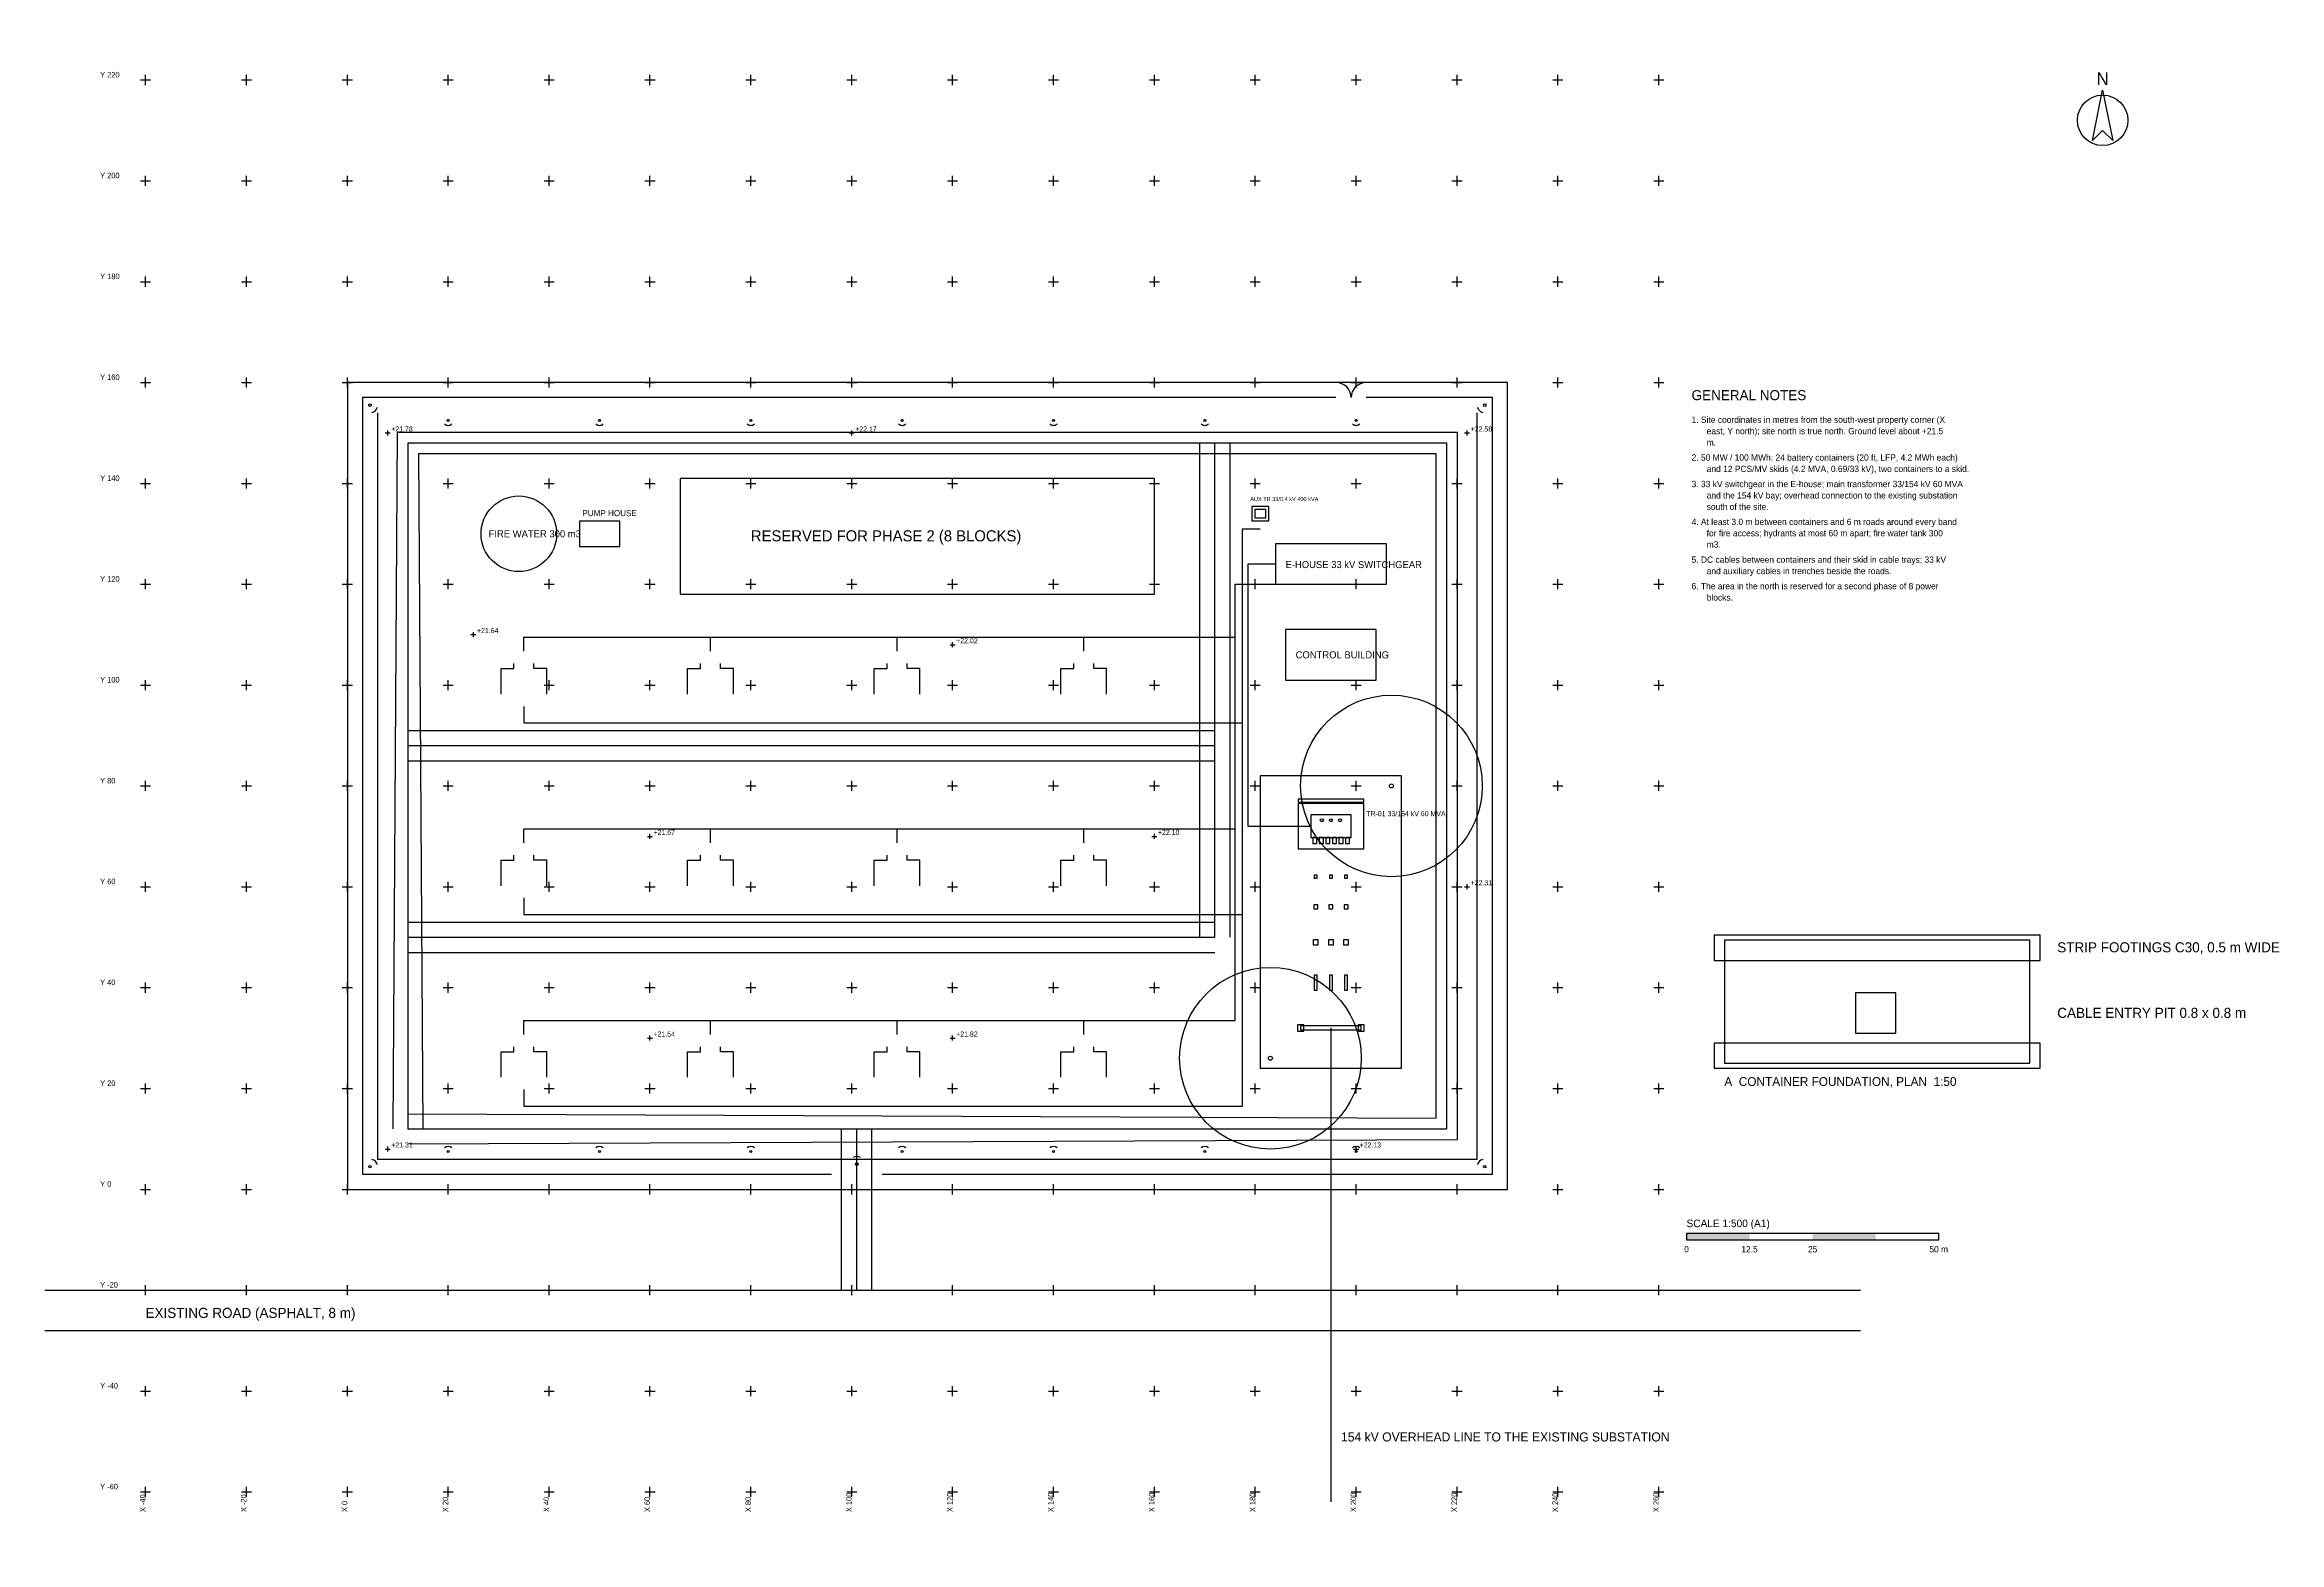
# Model space of a CAD drawing. Header units: metres. Extents: x -60 to 383, y -70 to 227.
import ezdxf
from ezdxf.enums import TextEntityAlignment as Align

# ---------------------------------------------------------------- set-up
doc = ezdxf.new("R2010")
doc.units = ezdxf.units.M
for name, color, linetype in [('BUILDINGS', 2, 'Continuous'), ('DC-CABLE-1500V', 4, 'Continuous'), ('DETAILS', 7, 'Continuous'), ('DETAILS-TEXT', 7, 'Continuous'), ('DRAINAGE-SWALE', 150, 'Continuous'), ('EXISTING-ROAD', 251, 'Continuous'), ('FENCE-2.4M', 3, 'Continuous'), ('FENCE-GATE', 3, 'Continuous'), ('FIRE-FIGHTING', 1, 'Continuous'), ('FUTURE-EXTENSION', 252, 'Continuous'), ('GRID-COORDINATES', 8, 'Continuous'), ('HV-EQUIPMENT', 4, 'Continuous'), ('HV-YARD-FENCE', 3, 'Continuous'), ('LIGHTING', 50, 'Continuous'), ('LIGHTNING-PROTECTION', 4, 'Continuous'), ('LV-CABLE-0.4KV', 6, 'Continuous'), ('MV-CABLE-33KV', 1, 'Continuous'), ('NOTES', 7, 'Continuous'), ('OHL-154KV', 6, 'Continuous'), ('POWER-TRANSFORMER', 2, 'Continuous'), ('PROPERTY-BOUNDARY', 30, 'Continuous'), ('ROAD-ASPHALT-6M', 41, 'Continuous'), ('ROAD-EDGE', 41, 'Continuous'), ('SECURITY-CCTV', 4, 'Continuous'), ('SPOT-LEVELS', 8, 'Continuous'), ('TITLE-SYMBOLS', 7, 'Continuous')]:
    doc.layers.add(name, color=color, linetype=linetype)

# ---------------------------------------------------------------- blocks, each defined once
blk = doc.blocks.new('GATE_SWING_6M')
for centre, start, end in [((-3, 0), 0, 90), ((3, 0), 90, 180)]:
    blk.add_arc(centre, 3, start, end)
blk = doc.blocks.new('AUX_TRANSFORMER_33-0.4KV_400KVA')
for points in [[(-1.7, -1.4), (1.7, -1.4), (1.7, 1.4), (-1.7, 1.4)], [(-1.1, -0.8), (1.1, -0.8), (1.1, 0.8), (-1.1, 0.8)]]:
    blk.add_lwpolyline(points, close=True)
blk = doc.blocks.new('MAIN_TRANSFORMER_60MVA_33-154KV')
for points in [[(-6.5, 4.8), (6.5, 4.8), (6.5, 5.4), (-6.5, 5.4)], [(-6.5, -4.5), (6.5, -4.5), (6.5, 4.5), (-6.5, 4.5)], [(-4, -2.25), (4, -2.25), (4, 2.25), (-4, 2.25)], [(-3.6, -3.4), (-2.8, -3.4), (-2.8, -2.25), (-3.6, -2.25)], [(-2.3, -3.4), (-1.5, -3.4), (-1.5, -2.25), (-2.3, -2.25)], [(-1, -3.4), (-0.2, -3.4), (-0.2, -2.25), (-1, -2.25)], [(0.3, -3.4), (1.1, -3.4), (1.1, -2.25), (0.3, -2.25)], [(1.6, -3.4), (2.4, -3.4), (2.4, -2.25), (1.6, -2.25)], [(2.9, -3.4), (3.7, -3.4), (3.7, -2.25), (2.9, -2.25)]]:
    blk.add_lwpolyline(points, close=True)
for centre in [(-1.8, 1.2), (0, 1.2), (1.8, 1.2)]:
    blk.add_circle(centre, 0.3)
blk = doc.blocks.new('SA_154KV')
for points in [[(-3.3, -0.3), (-2.7, -0.3), (-2.7, 0.3), (-3.3, 0.3)], [(-0.3, -0.3), (0.3, -0.3), (0.3, 0.3), (-0.3, 0.3)], [(2.7, -0.3), (3.3, -0.3), (3.3, 0.3), (2.7, 0.3)]]:
    blk.add_lwpolyline(points, close=True)
blk = doc.blocks.new('CT_170KV')
for points in [[(-3.4, -0.4), (-2.6, -0.4), (-2.6, 0.4), (-3.4, 0.4)], [(-0.4, -0.4), (0.4, -0.4), (0.4, 0.4), (-0.4, 0.4)], [(2.6, -0.4), (3.4, -0.4), (3.4, 0.4), (2.6, 0.4)]]:
    blk.add_lwpolyline(points, close=True)
blk = doc.blocks.new('CB_170KV')
for points in [[(-3.5, -0.5), (-2.5, -0.5), (-2.5, 0.5), (-3.5, 0.5)], [(-0.5, -0.5), (0.5, -0.5), (0.5, 0.5), (-0.5, 0.5)], [(2.5, -0.5), (3.5, -0.5), (3.5, 0.5), (2.5, 0.5)]]:
    blk.add_lwpolyline(points, close=True)
blk = doc.blocks.new('DS_170KV')
for points in [[(-3.3, -1.5), (-2.7, -1.5), (-2.7, 1.5), (-3.3, 1.5)], [(-0.3, -1.5), (0.3, -1.5), (0.3, 1.5), (-0.3, 1.5)], [(2.7, -1.5), (3.3, -1.5), (3.3, 1.5), (2.7, 1.5)]]:
    blk.add_lwpolyline(points, close=True)
blk = doc.blocks.new('GANTRY_154KV')
for points in [[(-6.6, -0.6), (-5.4, -0.6), (-5.4, 0.6), (-6.6, 0.6)], [(-6, -0.4), (6, -0.4), (6, 0.4), (-6, 0.4)], [(5.4, -0.6), (6.6, -0.6), (6.6, 0.6), (5.4, 0.6)]]:
    blk.add_lwpolyline(points, close=True)
blk = doc.blocks.new('LIGHTNING_MAST_20M')
for radius in [18, 0.4]:
    blk.add_circle((0, 0), radius)
blk = doc.blocks.new('LIGHTING_POLE_10M')
blk.add_circle((0, 0), 0.2)
blk.add_arc((0, 0), 1, 45, 135)
blk = doc.blocks.new('CCTV_POLE_6M')
blk.add_circle((0, 0), 0.25)
blk.add_arc((0, 0), 1.5, 330, 30)
blk = doc.blocks.new('NORTH_ARROW')
at = {"layer": 'TITLE-SYMBOLS'}
blk.add_lwpolyline([(0, 12), (4, -8), (0, -4), (-4, -8)], close=True, dxfattribs=at)
blk.add_circle((0, 0), 10, dxfattribs=at)
blk.add_text('N', height=5, dxfattribs=at).set_placement((0, 14), align=Align.CENTER)
blk = doc.blocks.new('SCALE_BAR_1-500')
at = {"layer": 'TITLE-SYMBOLS'}
blk.add_lwpolyline([(0, 0), (100, 0), (100, 2.5), (0, 2.5)], close=True, dxfattribs=at)
for points in [[(0, 0), (25, 0), (0, 2.5), (25, 2.5)], [(50, 0), (75, 0), (50, 2.5), (75, 2.5)]]:
    blk.add_solid(points, dxfattribs=at)
blk.add_text('SCALE 1:500 (A1)', height=3, dxfattribs=at).set_placement((0, 5))
for s, p in [('0', (0, -5)), ('12.5', (25, -5)), ('25', (50, -5)), ('50 m', (100, -5))]:
    blk.add_text(s, height=2.5, dxfattribs=at).set_placement(p, align=Align.CENTER)
blk = doc.blocks.new('GENERAL_NOTES')
at = {"layer": 'NOTES'}
for s, height, p in [('GENERAL NOTES', 4, (0, 0)), ('1. Site coordinates in metres from the south-west property corner (X', 2.5, (0, -9)), ('east, Y north); site north is true north. Ground level about +21.5', 2.5, (6, -13.5)), ('m.', 2.5, (6, -18)), ('2. 50 MW / 100 MWh: 24 battery containers (20 ft, LFP, 4.2 MWh each)', 2.5, (0, -24)), ('and 12 PCS/MV skids (4.2 MVA, 0.69/33 kV), two containers to a skid.', 2.5, (6, -28.5)), ('3. 33 kV switchgear in the E-house; main transformer 33/154 kV 60 MVA', 2.5, (0, -34.5)), ('south of the site.', 2.5, (6, -43.5)), ('and the 154 kV bay; overhead connection to the existing substation', 2.5, (6, -39)), ('4. At least 3.0 m between containers and 6 m roads around every band', 2.5, (0, -49.5)), ('for fire access; hydrants at most 60 m apart; fire water tank 300', 2.5, (6, -54)), ('5. DC cables between containers and their skid in cable trays; 33 kV', 2.5, (0, -64.5)), ('m3.', 2.5, (6, -58.5)), ('and auxiliary cables in trenches beside the roads.', 2.5, (6, -69)), ('6. The area in the north is reserved for a second phase of 8 power', 2.5, (0, -75)), ('blocks.', 2.5, (6, -79.5))]:
    blk.add_text(s, height=height, dxfattribs=at).set_placement(p)
blk = doc.blocks.new('DETAIL_A_CONTAINER_FOUNDATION')
at = {"layer": 'DETAILS'}
for points in [[(-0.2, 2.04), (6.258, 2.04), (6.258, 2.54), (-0.2, 2.54)], [(0.001, 0.001), (6.059, 0.001), (6.059, 2.439), (0.001, 2.439)], [(2.6, 0.6), (3.4, 0.6), (3.4, 1.4), (2.6, 1.4)], [(-0.2, -0.1), (6.258, -0.1), (6.258, 0.4), (-0.2, 0.4)]]:
    blk.add_lwpolyline(points, close=True, dxfattribs=at)
at = {"layer": 'DETAILS-TEXT'}
for s, p in [('STRIP FOOTINGS C30, 0.5 m WIDE', (6.6, 2.2)), ('CABLE ENTRY PIT 0.8 x 0.8 m', (6.6, 0.9))]:
    blk.add_text(s, height=0.2, dxfattribs=at).set_placement(p)

msp = doc.modelspace()

# ---------------------------------------------------------------- linework, layer by layer
at = {"layer": 'BUILDINGS'}
for points in [[(46, 127.5), (54, 127.5), (54, 132.5), (46, 132.5)], [(184, 120), (206, 120), (206, 128), (184, 128)], [(186, 101), (204, 101), (204, 111), (186, 111)]]:
    msp.add_lwpolyline(points, close=True, dxfattribs=at)
at = {"layer": 'DC-CABLE-1500V'}
for points in [[(30.471, 98.22), (30.471, 103.3), (33, 103.3), (33, 104.28)], [(39.529, 98.22), (39.529, 103.3), (37, 103.3), (37, 104.28)], [(67.471, 98.22), (67.471, 103.3), (70, 103.3), (70, 104.28)], [(76.529, 98.22), (76.529, 103.3), (74, 103.3), (74, 104.28)], [(104.471, 98.22), (104.471, 103.3), (107, 103.3), (107, 104.28)], [(113.529, 98.22), (113.529, 103.3), (111, 103.3), (111, 104.28)], [(141.471, 98.22), (141.471, 103.3), (144, 103.3), (144, 104.28)], [(150.529, 98.22), (150.529, 103.3), (148, 103.3), (148, 104.28)], [(30.471, 60.22), (30.471, 65.3), (33, 65.3), (33, 66.28)], [(39.529, 60.22), (39.529, 65.3), (37, 65.3), (37, 66.28)], [(67.471, 60.22), (67.471, 65.3), (70, 65.3), (70, 66.28)], [(76.529, 60.22), (76.529, 65.3), (74, 65.3), (74, 66.28)], [(104.471, 60.22), (104.471, 65.3), (107, 65.3), (107, 66.28)], [(113.529, 60.22), (113.529, 65.3), (111, 65.3), (111, 66.28)], [(141.471, 60.22), (141.471, 65.3), (144, 65.3), (144, 66.28)], [(150.529, 60.22), (150.529, 65.3), (148, 65.3), (148, 66.28)], [(30.471, 22.22), (30.471, 27.3), (33, 27.3), (33, 28.28)], [(39.529, 22.22), (39.529, 27.3), (37, 27.3), (37, 28.28)], [(67.471, 22.22), (67.471, 27.3), (70, 27.3), (70, 28.28)], [(76.529, 22.22), (76.529, 27.3), (74, 27.3), (74, 28.28)], [(104.471, 22.22), (104.471, 27.3), (107, 27.3), (107, 28.28)], [(113.529, 22.22), (113.529, 27.3), (111, 27.3), (111, 28.28)], [(141.471, 22.22), (141.471, 27.3), (144, 27.3), (144, 28.28)], [(150.529, 22.22), (150.529, 27.3), (148, 27.3), (148, 28.28)]]:
    msp.add_lwpolyline(points, dxfattribs=at)
at = {"layer": 'DRAINAGE-SWALE'}
msp.add_lwpolyline([(6, 154), (6, 6), (224, 6), (224, 154)], dxfattribs=at)
at = {"layer": 'EXISTING-ROAD'}
for p, q in [((-60, -20), (300, -20)), ((-60, -28), (300, -28))]:
    msp.add_line(p, q, dxfattribs=at)
at = {"layer": 'FENCE-2.4M'}
for points in [[(196, 157), (3, 157), (3, 3), (96, 3)], [(106, 3), (227, 3), (227, 157), (202, 157)]]:
    msp.add_lwpolyline(points, dxfattribs=at)
at = {"layer": 'FIRE-FIGHTING'}
msp.add_circle((34, 130), 7.5, dxfattribs=at)
at = {"layer": 'FUTURE-EXTENSION'}
msp.add_lwpolyline([(66, 118), (160, 118), (160, 141), (66, 141)], close=True, dxfattribs=at)
at = {"layer": 'GRID-COORDINATES'}
for p, q in [((-41, 220), (-39, 220)), ((-40, 219), (-40, 221)), ((-21, 220), (-19, 220)), ((-20, 219), (-20, 221)), ((-1, 220), (1, 220)), ((0, 219), (0, 221)), ((19, 220), (21, 220)), ((20, 219), (20, 221)), ((39, 220), (41, 220)), ((40, 219), (40, 221)), ((59, 220), (61, 220)), ((60, 219), (60, 221)), ((79, 220), (81, 220)), ((80, 219), (80, 221)), ((99, 220), (101, 220)), ((100, 219), (100, 221)), ((119, 220), (121, 220)), ((120, 219), (120, 221)), ((139, 220), (141, 220)), ((140, 219), (140, 221)), ((159, 220), (161, 220)), ((160, 219), (160, 221)), ((179, 220), (181, 220)), ((180, 219), (180, 221)), ((199, 220), (201, 220)), ((200, 219), (200, 221)), ((219, 220), (221, 220)), ((220, 219), (220, 221)), ((239, 220), (241, 220)), ((240, 219), (240, 221)), ((259, 220), (261, 220)), ((260, 219), (260, 221)), ((-41, 200), (-39, 200)), ((-40, 199), (-40, 201)), ((-21, 200), (-19, 200)), ((-20, 199), (-20, 201)), ((-1, 200), (1, 200)), ((0, 199), (0, 201)), ((19, 200), (21, 200)), ((20, 199), (20, 201)), ((39, 200), (41, 200)), ((40, 199), (40, 201)), ((59, 200), (61, 200)), ((60, 199), (60, 201)), ((79, 200), (81, 200)), ((80, 199), (80, 201)), ((99, 200), (101, 200)), ((100, 199), (100, 201)), ((119, 200), (121, 200)), ((120, 199), (120, 201)), ((139, 200), (141, 200)), ((140, 199), (140, 201)), ((159, 200), (161, 200)), ((160, 199), (160, 201)), ((179, 200), (181, 200)), ((180, 199), (180, 201)), ((199, 200), (201, 200)), ((200, 199), (200, 201)), ((219, 200), (221, 200)), ((220, 199), (220, 201)), ((239, 200), (241, 200)), ((240, 199), (240, 201)), ((259, 200), (261, 200)), ((260, 199), (260, 201)), ((-41, 180), (-39, 180)), ((-40, 179), (-40, 181)), ((-21, 180), (-19, 180)), ((-20, 179), (-20, 181)), ((-1, 180), (1, 180)), ((0, 179), (0, 181)), ((19, 180), (21, 180)), ((20, 179), (20, 181)), ((39, 180), (41, 180)), ((40, 179), (40, 181)), ((59, 180), (61, 180)), ((60, 179), (60, 181)), ((79, 180), (81, 180)), ((80, 179), (80, 181)), ((99, 180), (101, 180)), ((100, 179), (100, 181)), ((119, 180), (121, 180)), ((120, 179), (120, 181)), ((139, 180), (141, 180)), ((140, 179), (140, 181)), ((159, 180), (161, 180)), ((160, 179), (160, 181)), ((179, 180), (181, 180)), ((180, 179), (180, 181)), ((199, 180), (201, 180)), ((200, 179), (200, 181)), ((219, 180), (221, 180)), ((220, 179), (220, 181)), ((239, 180), (241, 180)), ((240, 179), (240, 181)), ((259, 180), (261, 180)), ((260, 179), (260, 181)), ((-41, 160), (-39, 160)), ((-40, 159), (-40, 161)), ((-21, 160), (-19, 160)), ((-20, 159), (-20, 161)), ((-1, 160), (1, 160)), ((0, 159), (0, 161)), ((19, 160), (21, 160)), ((20, 159), (20, 161)), ((39, 160), (41, 160)), ((40, 159), (40, 161)), ((59, 160), (61, 160)), ((60, 159), (60, 161)), ((79, 160), (81, 160)), ((80, 159), (80, 161)), ((99, 160), (101, 160)), ((100, 159), (100, 161)), ((119, 160), (121, 160)), ((120, 159), (120, 161)), ((139, 160), (141, 160)), ((140, 159), (140, 161)), ((159, 160), (161, 160)), ((160, 159), (160, 161)), ((179, 160), (181, 160)), ((180, 159), (180, 161)), ((199, 160), (201, 160)), ((200, 159), (200, 161)), ((219, 160), (221, 160)), ((220, 159), (220, 161)), ((239, 160), (241, 160)), ((240, 159), (240, 161)), ((259, 160), (261, 160)), ((260, 159), (260, 161)), ((-41, 140), (-39, 140)), ((-40, 139), (-40, 141)), ((-21, 140), (-19, 140)), ((-20, 139), (-20, 141)), ((-1, 140), (1, 140)), ((0, 139), (0, 141)), ((19, 140), (21, 140)), ((20, 139), (20, 141)), ((39, 140), (41, 140)), ((40, 139), (40, 141)), ((59, 140), (61, 140)), ((60, 139), (60, 141)), ((79, 140), (81, 140)), ((80, 139), (80, 141)), ((99, 140), (101, 140)), ((100, 139), (100, 141)), ((119, 140), (121, 140)), ((120, 139), (120, 141)), ((139, 140), (141, 140)), ((140, 139), (140, 141)), ((159, 140), (161, 140)), ((160, 139), (160, 141)), ((179, 140), (181, 140)), ((180, 139), (180, 141)), ((199, 140), (201, 140)), ((200, 139), (200, 141)), ((219, 140), (221, 140)), ((220, 139), (220, 141)), ((239, 140), (241, 140)), ((240, 139), (240, 141)), ((259, 140), (261, 140)), ((260, 139), (260, 141)), ((-41, 120), (-39, 120)), ((-40, 119), (-40, 121)), ((-21, 120), (-19, 120)), ((-20, 119), (-20, 121)), ((-1, 120), (1, 120)), ((0, 119), (0, 121)), ((19, 120), (21, 120)), ((20, 119), (20, 121)), ((39, 120), (41, 120)), ((40, 119), (40, 121)), ((59, 120), (61, 120)), ((60, 119), (60, 121)), ((79, 120), (81, 120)), ((80, 119), (80, 121)), ((99, 120), (101, 120)), ((100, 119), (100, 121)), ((119, 120), (121, 120)), ((120, 119), (120, 121)), ((139, 120), (141, 120)), ((140, 119), (140, 121)), ((159, 120), (161, 120)), ((160, 119), (160, 121)), ((179, 120), (181, 120)), ((180, 119), (180, 121)), ((199, 120), (201, 120)), ((200, 119), (200, 121)), ((219, 120), (221, 120)), ((220, 119), (220, 121)), ((239, 120), (241, 120)), ((240, 119), (240, 121)), ((259, 120), (261, 120)), ((260, 119), (260, 121)), ((-41, 100), (-39, 100)), ((-40, 99), (-40, 101)), ((-21, 100), (-19, 100)), ((-20, 99), (-20, 101)), ((-1, 100), (1, 100)), ((0, 99), (0, 101)), ((19, 100), (21, 100)), ((20, 99), (20, 101)), ((39, 100), (41, 100)), ((40, 99), (40, 101)), ((59, 100), (61, 100)), ((60, 99), (60, 101)), ((79, 100), (81, 100)), ((80, 99), (80, 101)), ((99, 100), (101, 100)), ((100, 99), (100, 101)), ((119, 100), (121, 100)), ((120, 99), (120, 101)), ((139, 100), (141, 100)), ((140, 99), (140, 101)), ((159, 100), (161, 100)), ((160, 99), (160, 101)), ((179, 100), (181, 100)), ((180, 99), (180, 101)), ((199, 100), (201, 100)), ((200, 99), (200, 101)), ((219, 100), (221, 100)), ((220, 99), (220, 101)), ((239, 100), (241, 100)), ((240, 99), (240, 101)), ((259, 100), (261, 100)), ((260, 99), (260, 101)), ((-41, 80), (-39, 80)), ((-40, 79), (-40, 81)), ((-21, 80), (-19, 80)), ((-20, 79), (-20, 81)), ((-1, 80), (1, 80)), ((0, 79), (0, 81)), ((19, 80), (21, 80)), ((20, 79), (20, 81)), ((39, 80), (41, 80)), ((40, 79), (40, 81)), ((59, 80), (61, 80)), ((60, 79), (60, 81)), ((79, 80), (81, 80)), ((80, 79), (80, 81)), ((99, 80), (101, 80)), ((100, 79), (100, 81)), ((119, 80), (121, 80)), ((120, 79), (120, 81)), ((139, 80), (141, 80)), ((140, 79), (140, 81)), ((159, 80), (161, 80)), ((160, 79), (160, 81)), ((179, 80), (181, 80)), ((180, 79), (180, 81)), ((199, 80), (201, 80)), ((200, 79), (200, 81)), ((219, 80), (221, 80)), ((220, 79), (220, 81)), ((239, 80), (241, 80)), ((240, 79), (240, 81)), ((259, 80), (261, 80)), ((260, 79), (260, 81)), ((-41, 60), (-39, 60)), ((-40, 59), (-40, 61)), ((-21, 60), (-19, 60)), ((-20, 59), (-20, 61)), ((-1, 60), (1, 60)), ((0, 59), (0, 61)), ((19, 60), (21, 60)), ((20, 59), (20, 61)), ((39, 60), (41, 60)), ((40, 59), (40, 61)), ((59, 60), (61, 60)), ((60, 59), (60, 61)), ((79, 60), (81, 60)), ((80, 59), (80, 61)), ((99, 60), (101, 60)), ((100, 59), (100, 61)), ((119, 60), (121, 60)), ((120, 59), (120, 61)), ((139, 60), (141, 60)), ((140, 59), (140, 61)), ((159, 60), (161, 60)), ((160, 59), (160, 61)), ((179, 60), (181, 60)), ((180, 59), (180, 61)), ((199, 60), (201, 60)), ((200, 59), (200, 61)), ((219, 60), (221, 60)), ((220, 59), (220, 61)), ((239, 60), (241, 60)), ((240, 59), (240, 61)), ((259, 60), (261, 60)), ((260, 59), (260, 61)), ((-41, 40), (-39, 40)), ((-40, 39), (-40, 41)), ((-21, 40), (-19, 40)), ((-20, 39), (-20, 41)), ((-1, 40), (1, 40)), ((0, 39), (0, 41)), ((19, 40), (21, 40)), ((20, 39), (20, 41)), ((39, 40), (41, 40)), ((40, 39), (40, 41)), ((59, 40), (61, 40)), ((60, 39), (60, 41)), ((79, 40), (81, 40)), ((80, 39), (80, 41)), ((99, 40), (101, 40)), ((100, 39), (100, 41)), ((119, 40), (121, 40)), ((120, 39), (120, 41)), ((139, 40), (141, 40)), ((140, 39), (140, 41)), ((159, 40), (161, 40)), ((160, 39), (160, 41)), ((179, 40), (181, 40)), ((180, 39), (180, 41)), ((199, 40), (201, 40)), ((200, 39), (200, 41)), ((219, 40), (221, 40)), ((220, 39), (220, 41)), ((239, 40), (241, 40)), ((240, 39), (240, 41)), ((259, 40), (261, 40)), ((260, 39), (260, 41)), ((-41, 20), (-39, 20)), ((-40, 19), (-40, 21)), ((-21, 20), (-19, 20)), ((-20, 19), (-20, 21)), ((-1, 20), (1, 20)), ((0, 19), (0, 21)), ((19, 20), (21, 20)), ((20, 19), (20, 21)), ((39, 20), (41, 20)), ((40, 19), (40, 21)), ((59, 20), (61, 20)), ((60, 19), (60, 21)), ((79, 20), (81, 20)), ((80, 19), (80, 21)), ((99, 20), (101, 20)), ((100, 19), (100, 21)), ((119, 20), (121, 20)), ((120, 19), (120, 21)), ((139, 20), (141, 20)), ((140, 19), (140, 21)), ((159, 20), (161, 20)), ((160, 19), (160, 21)), ((179, 20), (181, 20)), ((180, 19), (180, 21)), ((199, 20), (201, 20)), ((200, 19), (200, 21)), ((219, 20), (221, 20)), ((220, 19), (220, 21)), ((239, 20), (241, 20)), ((240, 19), (240, 21)), ((259, 20), (261, 20)), ((260, 19), (260, 21)), ((-41, 0), (-39, 0)), ((-40, -1), (-40, 1)), ((-21, 0), (-19, 0)), ((-20, -1), (-20, 1)), ((-1, 0), (1, 0)), ((0, -1), (0, 1)), ((19, 0), (21, 0)), ((20, -1), (20, 1)), ((39, 0), (41, 0)), ((40, -1), (40, 1)), ((59, 0), (61, 0)), ((60, -1), (60, 1)), ((79, 0), (81, 0)), ((80, -1), (80, 1)), ((99, 0), (101, 0)), ((100, -1), (100, 1)), ((119, 0), (121, 0)), ((120, -1), (120, 1)), ((139, 0), (141, 0)), ((140, -1), (140, 1)), ((159, 0), (161, 0)), ((160, -1), (160, 1)), ((179, 0), (181, 0)), ((180, -1), (180, 1)), ((199, 0), (201, 0)), ((200, -1), (200, 1)), ((219, 0), (221, 0)), ((220, -1), (220, 1)), ((239, 0), (241, 0)), ((240, -1), (240, 1)), ((259, 0), (261, 0)), ((260, -1), (260, 1)), ((-41, -20), (-39, -20)), ((-40, -21), (-40, -19)), ((-21, -20), (-19, -20)), ((-20, -21), (-20, -19)), ((-1, -20), (1, -20)), ((0, -21), (0, -19)), ((19, -20), (21, -20)), ((20, -21), (20, -19)), ((39, -20), (41, -20)), ((40, -21), (40, -19)), ((59, -20), (61, -20)), ((60, -21), (60, -19)), ((79, -20), (81, -20)), ((80, -21), (80, -19)), ((99, -20), (101, -20)), ((100, -21), (100, -19)), ((119, -20), (121, -20)), ((120, -21), (120, -19)), ((139, -20), (141, -20)), ((140, -21), (140, -19)), ((159, -20), (161, -20)), ((160, -21), (160, -19)), ((179, -20), (181, -20)), ((180, -21), (180, -19)), ((199, -20), (201, -20)), ((200, -21), (200, -19)), ((219, -20), (221, -20)), ((220, -21), (220, -19)), ((239, -20), (241, -20)), ((240, -21), (240, -19)), ((259, -20), (261, -20)), ((260, -21), (260, -19)), ((-40, -41), (-40, -39)), ((-20, -41), (-20, -39)), ((0, -41), (0, -39)), ((20, -41), (20, -39)), ((40, -41), (40, -39)), ((60, -41), (60, -39)), ((80, -41), (80, -39)), ((100, -41), (100, -39)), ((120, -41), (120, -39)), ((140, -41), (140, -39)), ((160, -41), (160, -39)), ((180, -41), (180, -39)), ((200, -41), (200, -39)), ((220, -41), (220, -39)), ((240, -41), (240, -39)), ((260, -41), (260, -39)), ((-41, -40), (-39, -40)), ((-21, -40), (-19, -40)), ((-1, -40), (1, -40)), ((19, -40), (21, -40)), ((39, -40), (41, -40)), ((59, -40), (61, -40)), ((79, -40), (81, -40)), ((99, -40), (101, -40)), ((119, -40), (121, -40)), ((139, -40), (141, -40)), ((159, -40), (161, -40)), ((179, -40), (181, -40)), ((199, -40), (201, -40)), ((219, -40), (221, -40)), ((239, -40), (241, -40)), ((259, -40), (261, -40)), ((-41, -60), (-39, -60)), ((-40, -61), (-40, -59)), ((-21, -60), (-19, -60)), ((-20, -61), (-20, -59)), ((-1, -60), (1, -60)), ((0, -61), (0, -59)), ((19, -60), (21, -60)), ((20, -61), (20, -59)), ((39, -60), (41, -60)), ((40, -61), (40, -59)), ((59, -60), (61, -60)), ((60, -61), (60, -59)), ((79, -60), (81, -60)), ((80, -61), (80, -59)), ((99, -60), (101, -60)), ((100, -61), (100, -59)), ((119, -60), (121, -60)), ((120, -61), (120, -59)), ((139, -60), (141, -60)), ((140, -61), (140, -59)), ((159, -60), (161, -60)), ((160, -61), (160, -59)), ((179, -60), (181, -60)), ((180, -61), (180, -59)), ((199, -60), (201, -60)), ((200, -61), (200, -59)), ((219, -60), (221, -60)), ((220, -61), (220, -59)), ((239, -60), (241, -60)), ((240, -61), (240, -59)), ((259, -60), (261, -60)), ((260, -61), (260, -59))]:
    msp.add_line(p, q, dxfattribs=at)
at = {"layer": 'HV-YARD-FENCE'}
msp.add_lwpolyline([(181, 24), (209, 24), (209, 82), (181, 82)], close=True, dxfattribs=at)
at = {"layer": 'LV-CABLE-0.4KV'}
for points in [[(35, 19.78), (35, 16.5), (177.5, 16.5), (177.5, 131), (181, 131)], [(35, 57.78), (35, 54.5), (177.5, 54.5), (177.5, 131), (181, 131)], [(35, 95.78), (35, 92.5), (177.5, 92.5), (177.5, 131), (181, 131)]]:
    msp.add_lwpolyline(points, dxfattribs=at)
at = {"layer": 'MV-CABLE-33KV'}
for p, q in [((72, 106.72), (72, 109.5)), ((109, 106.72), (109, 109.5)), ((146, 106.72), (146, 109.5)), ((72, 68.72), (72, 71.5)), ((109, 68.72), (109, 71.5)), ((146, 68.72), (146, 71.5)), ((72, 30.72), (72, 33.5)), ((109, 30.72), (109, 33.5)), ((146, 30.72), (146, 33.5))]:
    msp.add_line(p, q, dxfattribs=at)
for points in [[(35, 30.72), (35, 33.5), (176, 33.5), (176, 120), (184, 120)], [(35, 68.72), (35, 71.5), (176, 71.5), (176, 120), (184, 120)], [(35, 106.72), (35, 109.5), (176, 109.5), (176, 120), (184, 120)], [(184, 124), (178.5, 124), (178.5, 72), (191, 72)]]:
    msp.add_lwpolyline(points, dxfattribs=at)
at = {"layer": 'OHL-154KV'}
msp.add_line((195, 32), (195, -62), dxfattribs=at)
at = {"layer": 'PROPERTY-BOUNDARY'}
msp.add_lwpolyline([(0, 0), (230, 0), (230, 160), (0, 160)], close=True, dxfattribs=at)
at = {"layer": 'ROAD-ASPHALT-6M'}
for points in [[(12, 12), (218, 12), (218, 148), (12, 148), (12, 12)], [(172, 50), (172, 148)], [(12, 88), (172, 88)], [(12, 50), (172, 50)], [(101, -20), (101, 12)]]:
    msp.add_lwpolyline(points, dxfattribs=at)
at = {"layer": 'ROAD-EDGE'}
for points in [[(12, 9), (220.121, 9.879), (220.121, 150.121), (9.879, 150.121), (9, 12)], [(169, 50), (169, 148)], [(175, 50), (175, 148)], [(12, 15), (215.879, 14.121), (215.879, 145.879), (14.121, 145.879), (15, 12)], [(12, 91), (172, 91)], [(12, 85), (172, 85)], [(12, 53), (172, 53)], [(12, 47), (172, 47)], [(98, -20), (98, 12)], [(104, -20), (104, 12)]]:
    msp.add_lwpolyline(points, dxfattribs=at)
at = {"layer": 'SPOT-LEVELS'}
for p, q in [((7.5, 150), (8.5, 150)), ((8, 149.5), (8, 150.5)), ((99.5, 150), (100.5, 150)), ((100, 149.5), (100, 150.5)), ((221.5, 150), (222.5, 150)), ((222, 149.5), (222, 150.5)), ((24.5, 110), (25.5, 110)), ((25, 109.5), (25, 110.5)), ((119.5, 108), (120.5, 108)), ((120, 107.5), (120, 108.5)), ((59.5, 70), (60.5, 70)), ((60, 69.5), (60, 70.5)), ((159.5, 70), (160.5, 70)), ((160, 69.5), (160, 70.5)), ((221.5, 60), (222.5, 60)), ((222, 59.5), (222, 60.5)), ((59.5, 30), (60.5, 30)), ((60, 29.5), (60, 30.5)), ((119.5, 30), (120.5, 30)), ((120, 29.5), (120, 30.5)), ((7.5, 8), (8.5, 8)), ((8, 7.5), (8, 8.5)), ((199.5, 8), (200.5, 8)), ((200, 7.5), (200, 8.5))]:
    msp.add_line(p, q, dxfattribs=at)

# ---------------------------------------------------------------- block references
at = {"layer": 'DETAILS', "xscale": 10, "yscale": 10}
msp.add_blockref('DETAIL_A_CONTAINER_FOUNDATION', (273, 25), dxfattribs=at)
at = {"layer": 'FENCE-GATE'}
msp.add_blockref('GATE_SWING_6M', (199, 157), dxfattribs=at)
at = {"layer": 'HV-EQUIPMENT'}
for name, p in [('SA_154KV', (195, 62)), ('CT_170KV', (195, 56)), ('CB_170KV', (195, 49)), ('DS_170KV', (195, 41)), ('GANTRY_154KV', (195, 32))]:
    msp.add_blockref(name, p, dxfattribs=at)
at = {"layer": 'LIGHTING', "rotation": 180}
for p in [(20, 152.5), (50, 152.5), (80, 152.5), (110, 152.5), (140, 152.5), (170, 152.5), (200, 152.5)]:
    msp.add_blockref('LIGHTING_POLE_10M', p, dxfattribs=at)
at = {"layer": 'LIGHTING'}
for p in [(20, 7.5), (50, 7.5), (80, 7.5), (110, 7.5), (140, 7.5), (170, 7.5), (200, 7.5)]:
    msp.add_blockref('LIGHTING_POLE_10M', p, dxfattribs=at)
at = {"layer": 'LIGHTNING-PROTECTION'}
for p in [(207, 80), (183, 26)]:
    msp.add_blockref('LIGHTNING_MAST_20M', p, dxfattribs=at)
at = {"layer": 'NOTES', "xscale": 0.5, "yscale": 0.5}
msp.add_blockref('GENERAL_NOTES', (266.5, 156.5), dxfattribs=at)
at = {"layer": 'POWER-TRANSFORMER'}
ref = msp.add_blockref('AUX_TRANSFORMER_33-0.4KV_400KVA', (181, 134), dxfattribs=at)
ref.add_attrib('ID', 'AUX TR 33/0.4 kV 400 kVA', (179, 136.5), dxfattribs={"height": 0.8})
ref = msp.add_blockref('MAIN_TRANSFORMER_60MVA_33-154KV', (195, 72), dxfattribs=at)
ref.add_attrib('ID', 'TR-01 33/154 kV 60 MVA', (202, 74), dxfattribs={"height": 1})
at = {"layer": 'SECURITY-CCTV'}
for p, rotation in [((4.5, 155.5), 315), ((225.5, 155.5), 225), ((4.5, 4.5), 45), ((101, 5), 90), ((225.5, 4.5), 135)]:
    msp.add_blockref('CCTV_POLE_6M', p, dxfattribs=dict(at, rotation=rotation))
at = {"layer": 'TITLE-SYMBOLS', "xscale": 0.5, "yscale": 0.5}
for name, p in [('NORTH_ARROW', (348, 212)), ('SCALE_BAR_1-500', (265.5, -10))]:
    msp.add_blockref(name, p, dxfattribs=at)

# ---------------------------------------------------------------- texts
at = {"layer": 'BUILDINGS'}
for s, height, p in [('PUMP HOUSE', 1.2, (46.6, 133.5)), ('E-HOUSE 33 kV SWITCHGEAR', 1.4, (186, 123.2)), ('CONTROL BUILDING', 1.4, (188, 105.3))]:
    msp.add_text(s, height=height, dxfattribs=at).set_placement(p)
at = {"layer": 'DETAILS-TEXT'}
msp.add_text('A  CONTAINER FOUNDATION, PLAN  1:50', height=1.75, dxfattribs=at).set_placement((273, 20.5))
at = {"layer": 'EXISTING-ROAD'}
msp.add_text('EXISTING ROAD (ASPHALT, 8 m)', height=2, dxfattribs=at).set_placement((-40, -25.5))
at = {"layer": 'FIRE-FIGHTING'}
msp.add_text('FIRE WATER 300 m3', height=1.4, dxfattribs=at).set_placement((28, 129.3))
at = {"layer": 'FUTURE-EXTENSION'}
msp.add_text('RESERVED FOR PHASE 2 (8 BLOCKS)', height=2.2, dxfattribs=at).set_placement((80, 128.5))
at = {"layer": 'GRID-COORDINATES'}
for s, p in [('Y 220', (-49, 220.5)), ('Y 200', (-49, 200.5)), ('Y 180', (-49, 180.5)), ('Y 160', (-49, 160.5)), ('Y 140', (-49, 140.5)), ('Y 120', (-49, 120.5)), ('Y 100', (-49, 100.5)), ('Y 80', (-49, 80.5)), ('Y 60', (-49, 60.5)), ('Y 40', (-49, 40.5)), ('Y 20', (-49, 20.5)), ('Y 0', (-49, 0.5)), ('Y -20', (-49, -19.5)), ('Y -40', (-49, -39.5)), ('Y -60', (-49, -59.5))]:
    msp.add_text(s, height=1.1, dxfattribs=at).set_placement(p)
for s, p in [('X -40', (-40, -64)), ('X -20', (-20, -64)), ('X 0', (0, -64)), ('X 20', (20, -64)), ('X 40', (40, -64)), ('X 60', (60, -64)), ('X 80', (80, -64)), ('X 100', (100, -64)), ('X 120', (120, -64)), ('X 140', (140, -64)), ('X 160', (160, -64)), ('X 180', (180, -64)), ('X 200', (200, -64)), ('X 220', (220, -64)), ('X 240', (240, -64)), ('X 260', (260, -64))]:
    msp.add_text(s, height=1.1, rotation=90, dxfattribs=at).set_placement(p)
at = {"layer": 'OHL-154KV'}
msp.add_text('154 kV OVERHEAD LINE TO THE EXISTING SUBSTATION', height=1.8, dxfattribs=at).set_placement((197, -50))
at = {"layer": 'SPOT-LEVELS'}
for s, p in [('+21.78', (8.7, 150.3)), ('+22.17', (100.7, 150.3)), ('+22.58', (222.7, 150.3)), ('+21.64', (25.7, 110.3)), ('+22.02', (120.7, 108.3)), ('+21.67', (60.7, 70.3)), ('+22.10', (160.7, 70.3)), ('+22.31', (222.7, 60.3)), ('+21.54', (60.7, 30.3)), ('+21.82', (120.7, 30.3)), ('+21.31', (8.7, 8.3)), ('+22.13', (200.7, 8.3))]:
    msp.add_text(s, height=1, dxfattribs=at).set_placement(p)

doc.saveas('drawing.dxf')
